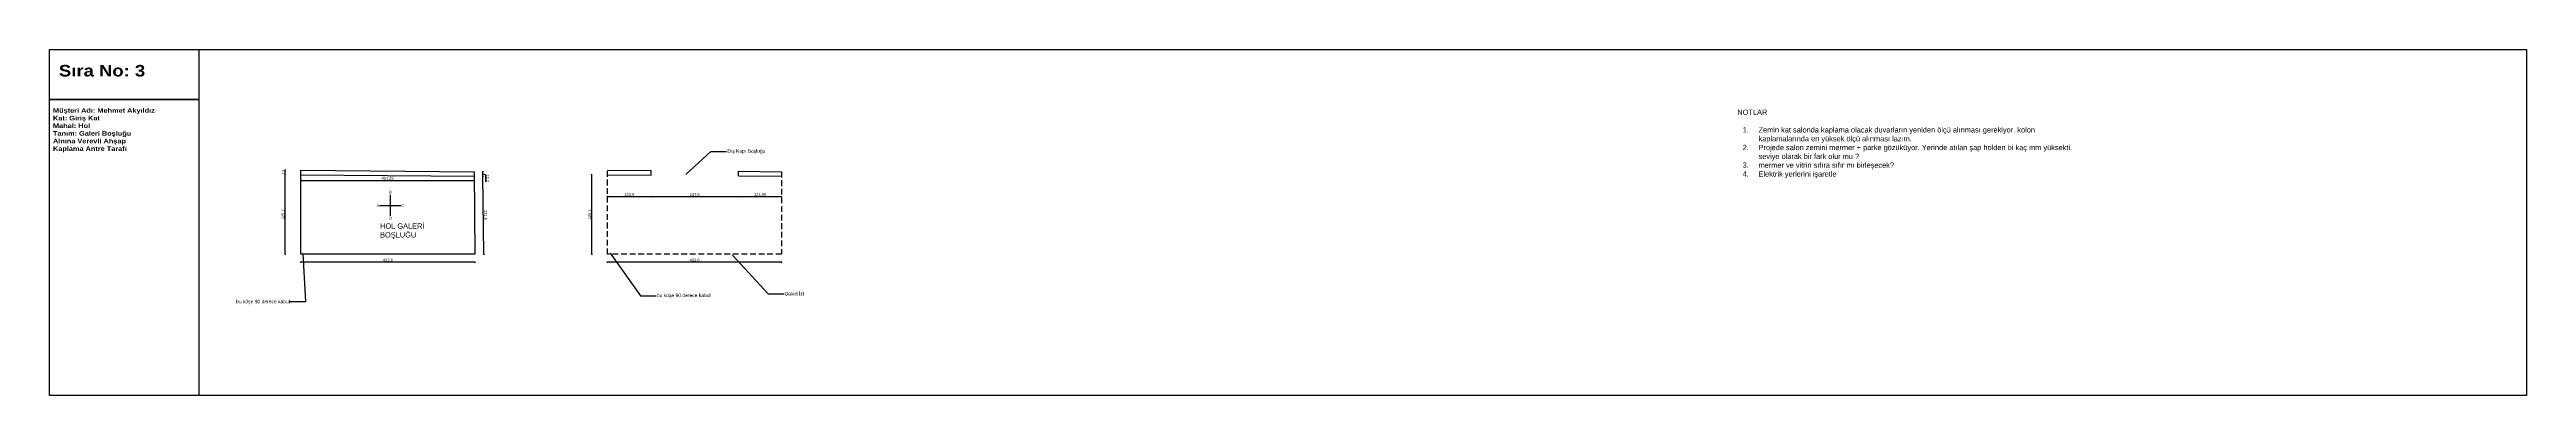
# Model space of a CAD drawing. Header units: millimetres. Extents: x -1860 to 15304, y 307 to 22353.
# Drawn here: x 3092 to 10115, y 17959 to 18940 of the extents above; entities that cross this region are included whole.
import ezdxf
from ezdxf import colors
from ezdxf.entities.mleader import LeaderData, LeaderLine
from ezdxf.math import Vec2, Vec3

# ---------------------------------------------------------------- set-up
doc = ezdxf.new("R2010")
doc.units = ezdxf.units.MM
doc.linetypes.add('( Hidden )', pattern=[0.375, 0.25, -0.125])
doc.layers.add('çerçeve', color=40, linetype='Continuous', lineweight=40)
doc.styles.get("Standard").update_dxf_attribs({"font": 'arial.ttf'})
doc.dimstyles.new('ISO-25', dxfattribs={"dimtxt": 8, "dimasz": 3, "dimexe": 1.25, "dimexo": 0.625, "dimtad": 1, "dimtxsty": 'Standard', "dimblk": 'OBLIQUE', "dimcen": 2.5, "dimse1": 1, "dimse2": 1, "dimadec": 0, "dimazin": 0, "dimtfac": 1, "dimtmove": 0, "dimatfit": 3, "dimldrblk": 'OBLIQUE', "dimfxl": 1, "dimarcsym": 0})

# ---------------------------------------------------------------- blocks, each defined once
blk = doc.blocks.new('_Oblique')
at = {"color": 0, "linetype": 'ByBlock', "lineweight": -2}
blk.add_line((-0.5, -0.5), (0.5, 0.5), dxfattribs=at)
blk = doc.blocks.new('*D260')
at = {"color": 0, "lineweight": -2, "transparency": 16777216}
blk.add_line((4298.3, 18336.6), (3804.7, 18336.6), dxfattribs=at)
at = {"layer": 'Defpoints', "color": 0, "transparency": 16777216}
for p in [(3804.7, 18359.6), (3804.7, 18336.6), (4298.3, 18359.6)]:
    blk.add_point(p, dxfattribs=at)
at = {"color": 0, "lineweight": -2, "transparency": 16777216, "xscale": 3, "yscale": 3, "zscale": 3, "rotation": 180}
blk.add_blockref('_Oblique', (3804.7, 18336.6), dxfattribs=at)
at = {"color": 0, "lineweight": -2, "transparency": 16777216, "xscale": 3, "yscale": 3, "zscale": 3}
blk.add_blockref('_Oblique', (4298.3, 18336.6), dxfattribs=at)
at = {"color": 0, "transparency": 16777216, "insert": (4051.5, 18342.1), "char_height": 8, "attachment_point": 5}
blk.add_mtext('493,6', dxfattribs=at)
blk = doc.blocks.new('*D144')
at = {"color": 0, "lineweight": -2, "transparency": 16777216}
blk.add_line((3760.1, 18359.6), (3760.1, 18584.7), dxfattribs=at)
at = {"layer": 'Defpoints', "color": 0, "transparency": 16777216}
for p in [(3760.1, 18584.7), (3804.7, 18584.7), (3804.7, 18359.6)]:
    blk.add_point(p, dxfattribs=at)
at = {"color": 0, "lineweight": -2, "transparency": 16777216, "xscale": 3, "yscale": 3, "zscale": 3}
for p, rotation in [((3760.1, 18584.7), 90), ((3760.1, 18359.6), 270)]:
    blk.add_blockref('_Oblique', p, dxfattribs=dict(at, rotation=rotation))
at = {"color": 0, "transparency": 16777216, "insert": (3754.7, 18472.2), "char_height": 8, "attachment_point": 5, "rotation": 90}
blk.add_mtext('225,1', dxfattribs=at)
blk = doc.blocks.new('*D261')
at = {"color": 0, "lineweight": -2, "transparency": 16777216}
blk.add_line((3760.1, 18585.1), (3760.3, 18598.1), dxfattribs=at)
at = {"layer": 'Defpoints', "color": 0, "transparency": 16777216}
for p in [(3760.3, 18598.1), (3804.7, 18584.7), (3804.8, 18597.7)]:
    blk.add_point(p, dxfattribs=at)
at = {"color": 0, "lineweight": -2, "transparency": 16777216, "xscale": 3, "yscale": 3, "zscale": 3}
for p, rotation in [((3760.1, 18585.1), 269.485456173375), ((3760.3, 18598.1), 89.48545617337497)]:
    blk.add_blockref('_Oblique', p, dxfattribs=dict(at, rotation=rotation))
at = {"color": 0, "transparency": 16777216, "insert": (3755.5, 18591.7), "char_height": 8, "attachment_point": 5, "rotation": 89.48546}
blk.add_mtext('13', dxfattribs=at)
blk = doc.blocks.new('*D262')
at = {"color": 0, "lineweight": -2, "transparency": 16777216}
blk.add_line((4323.4, 18359.9), (4321, 18581.4), dxfattribs=at)
at = {"layer": 'Defpoints', "color": 0, "transparency": 16777216}
for p in [(4296, 18581.1), (4321, 18581.4), (4298.3, 18359.6)]:
    blk.add_point(p, dxfattribs=at)
at = {"color": 0, "lineweight": -2, "transparency": 16777216, "xscale": 3, "yscale": 3, "zscale": 3}
for p, rotation in [((4321, 18581.4), 90.59839049785244), ((4323.4, 18359.9), 270.5983904978524)]:
    blk.add_blockref('_Oblique', p, dxfattribs=dict(at, rotation=rotation))
at = {"color": 0, "transparency": 16777216, "insert": (4327.6, 18470.7), "char_height": 8, "attachment_point": 5, "rotation": 270.59839}
blk.add_mtext('221,5', dxfattribs=at)
blk = doc.blocks.new('*D263')
at = {"color": 0, "lineweight": -2, "transparency": 16777216}
for p, q in [((4321, 18581.4), (4320.9, 18593.6)), ((4321, 18587.5), (4328, 18585.5)), ((4328, 18585.5), (4328.2, 18564.3))]:
    blk.add_line(p, q, dxfattribs=at)
at = {"layer": 'Defpoints', "color": 0, "transparency": 16777216}
for p in [(4295.9, 18593.3), (4296, 18581.1), (4320.9, 18593.6)]:
    blk.add_point(p, dxfattribs=at)
at = {"color": 0, "lineweight": -2, "transparency": 16777216, "xscale": 3, "yscale": 3, "zscale": 3}
for p, rotation in [((4320.9, 18593.6), 90.59839049784946), ((4321, 18581.4), 270.5983904978495)]:
    blk.add_blockref('_Oblique', p, dxfattribs=dict(at, rotation=rotation))
at = {"color": 0, "transparency": 16777216, "insert": (4333.5, 18574.9), "char_height": 8, "attachment_point": 5, "rotation": 270.59839}
blk.add_mtext('12,2', dxfattribs=at)
blk = doc.blocks.new('*D264')
at = {"color": 0, "lineweight": -2, "transparency": 16777216}
blk.add_line((5167.7, 18336.6), (4674.1, 18336.6), dxfattribs=at)
at = {"layer": 'Defpoints', "color": 0, "transparency": 16777216}
for p in [(4674.1, 18359.6), (4674.1, 18336.6), (5167.7, 18359.6)]:
    blk.add_point(p, dxfattribs=at)
at = {"color": 0, "lineweight": -2, "transparency": 16777216, "xscale": 3, "yscale": 3, "zscale": 3, "rotation": 180}
blk.add_blockref('_Oblique', (4674.1, 18336.6), dxfattribs=at)
at = {"color": 0, "lineweight": -2, "transparency": 16777216, "xscale": 3, "yscale": 3, "zscale": 3}
blk.add_blockref('_Oblique', (5167.7, 18336.6), dxfattribs=at)
at = {"color": 0, "transparency": 16777216, "insert": (4920.9, 18342.1), "char_height": 8, "attachment_point": 5}
blk.add_mtext('493,6', dxfattribs=at)
blk = doc.blocks.new('*D145')
at = {"color": 0, "lineweight": -2, "transparency": 16777216}
blk.add_line((4629.5, 18359.6), (4629.5, 18584.7), dxfattribs=at)
at = {"layer": 'Defpoints', "color": 0, "transparency": 16777216}
for p in [(4629.5, 18584.7), (4674.1, 18584.7), (4674.1, 18359.6)]:
    blk.add_point(p, dxfattribs=at)
at = {"color": 0, "lineweight": -2, "transparency": 16777216, "xscale": 3, "yscale": 3, "zscale": 3}
for p, rotation in [((4629.5, 18584.7), 90), ((4629.5, 18359.6), 270)]:
    blk.add_blockref('_Oblique', p, dxfattribs=dict(at, rotation=rotation))
at = {"color": 0, "transparency": 16777216, "insert": (4624.1, 18472.2), "char_height": 8, "attachment_point": 5, "rotation": 90}
blk.add_mtext('225,1', dxfattribs=at)
blk = doc.blocks.new('*D146')
at = {"color": 0, "lineweight": -2, "transparency": 16777216}
blk.add_line((4674.1, 18522.6), (4797.6, 18522.6), dxfattribs=at)
at = {"layer": 'Defpoints', "color": 0, "transparency": 16777216}
for p in [(4674.1, 18538.6), (4797.6, 18537.7), (4797.6, 18522.6)]:
    blk.add_point(p, dxfattribs=at)
at = {"color": 0, "lineweight": -2, "transparency": 16777216, "xscale": 3, "yscale": 3, "zscale": 3, "rotation": 180}
blk.add_blockref('_Oblique', (4674.1, 18522.6), dxfattribs=at)
at = {"color": 0, "lineweight": -2, "transparency": 16777216, "xscale": 3, "yscale": 3, "zscale": 3}
blk.add_blockref('_Oblique', (4797.6, 18522.6), dxfattribs=at)
at = {"color": 0, "transparency": 16777216, "insert": (4735.8, 18528.1), "char_height": 8, "attachment_point": 5}
blk.add_mtext('123,5', dxfattribs=at)
blk = doc.blocks.new('*D147')
at = {"color": 0, "lineweight": -2, "transparency": 16777216}
blk.add_line((4797.6, 18522.6), (5045.2, 18522.6), dxfattribs=at)
at = {"layer": 'Defpoints', "color": 0, "transparency": 16777216}
for p in [(4797.6, 18537.7), (5045.2, 18530.5), (5045.2, 18522.6)]:
    blk.add_point(p, dxfattribs=at)
at = {"color": 0, "lineweight": -2, "transparency": 16777216, "xscale": 3, "yscale": 3, "zscale": 3, "rotation": 180}
blk.add_blockref('_Oblique', (4797.6, 18522.6), dxfattribs=at)
at = {"color": 0, "lineweight": -2, "transparency": 16777216, "xscale": 3, "yscale": 3, "zscale": 3}
blk.add_blockref('_Oblique', (5045.2, 18522.6), dxfattribs=at)
at = {"color": 0, "transparency": 16777216, "insert": (4921.4, 18528.1), "char_height": 8, "attachment_point": 5}
blk.add_mtext('247,6', dxfattribs=at)
blk = doc.blocks.new('*D148')
at = {"color": 0, "lineweight": -2, "transparency": 16777216}
blk.add_line((5045.2, 18522.6), (5167.2, 18522.6), dxfattribs=at)
at = {"layer": 'Defpoints', "color": 0, "transparency": 16777216}
for p in [(5045.2, 18530.5), (5167.2, 18535), (5167.2, 18522.6)]:
    blk.add_point(p, dxfattribs=at)
at = {"color": 0, "lineweight": -2, "transparency": 16777216, "xscale": 3, "yscale": 3, "zscale": 3, "rotation": 180}
blk.add_blockref('_Oblique', (5045.2, 18522.6), dxfattribs=at)
at = {"color": 0, "lineweight": -2, "transparency": 16777216, "xscale": 3, "yscale": 3, "zscale": 3}
blk.add_blockref('_Oblique', (5167.2, 18522.6), dxfattribs=at)
at = {"color": 0, "transparency": 16777216, "insert": (5106.2, 18528.1), "char_height": 8, "attachment_point": 5}
blk.add_mtext('121,99', dxfattribs=at)
blk = doc.blocks.new('*D456')
at = {"color": 0, "lineweight": -2, "transparency": 16777216}
blk.add_line((3804.7, 18568.7), (4296, 18568.7), dxfattribs=at)
at = {"layer": 'Defpoints', "color": 0, "transparency": 16777216}
for p in [(3804.7, 18584.7), (4296, 18581.1), (4296, 18568.7)]:
    blk.add_point(p, dxfattribs=at)
at = {"color": 0, "lineweight": -2, "transparency": 16777216, "xscale": 3, "yscale": 3, "zscale": 3, "rotation": 180}
blk.add_blockref('_Oblique', (3804.7, 18568.7), dxfattribs=at)
at = {"color": 0, "lineweight": -2, "transparency": 16777216, "xscale": 3, "yscale": 3, "zscale": 3}
blk.add_blockref('_Oblique', (4296, 18568.7), dxfattribs=at)
at = {"color": 0, "transparency": 16777216, "insert": (4050.4, 18574.1), "char_height": 8, "attachment_point": 5}
blk.add_mtext('491,29', dxfattribs=at)

msp = doc.modelspace()

# ---------------------------------------------------------------- linework, layer by layer
for p, q in [((3804.71194, 18359.64184), (3804.71194, 18597.74235)), ((3804.71194, 18597.74235), (4295.87123, 18593.33138)), ((3804.71194, 18584.74184), (4295.99866, 18581.12976)), ((4295.87123, 18593.33138), (4298.31194, 18359.64184)), ((4674.07546, 18597.74235), (4797.57546, 18596.63323)), ((4674.07546, 18584.74184), (4797.57546, 18583.83734)), ((4797.57546, 18583.83734), (4797.57546, 18596.63323)), ((5045.17546, 18582.02394), (5045.17546, 18594.4096)), ((5045.17546, 18594.4096), (5167.13395, 18593.31433)), ((5045.17546, 18582.02394), (5167.16218, 18581.13053)), ((4028.11648, 18497.83997), (4088.11648, 18497.83997)), ((4058.11648, 18527.83997), (4058.11648, 18467.83997)), ((4298.31194, 18359.64184), (3804.71194, 18359.64184))]:
    msp.add_line(p, q)
at = {"linetype": '( Hidden )', "ltscale": 65}
for p, q in [((4674.07546, 18359.64184), (4674.07546, 18597.74235)), ((5167.13395, 18593.31433), (5167.67546, 18359.64184)), ((5167.67546, 18359.64184), (4674.07546, 18359.64184))]:
    msp.add_line(p, q, dxfattribs=at)
for points in [[(3092.17375, 18939.67923), (10114.64183, 18939.67923), (10114.64183, 17959.02968), (3092.17375, 17959.02968)], [(3092.17375, 18939.67923), (3515.83176, 18939.67923), (3515.83176, 18798.13392), (3092.17375, 18798.13392)], [(3092.17375, 18798.13392), (3515.83176, 18798.13392), (3515.83176, 17959.02968), (3092.17375, 17959.02968)]]:
    msp.add_lwpolyline(points, close=True)

# ---------------------------------------------------------------- texts
at = {"color": 1, "attachment_point": 1}
for s, insert, char_height, width in [('NOTLAR \\P\\P\\pxi-3,l4,t4;1.^IZemin kat salonda kaplama olacak duvarların yeniden ölçü alınması gerekiyor. kolon kaplamalarında en yüksek ölçü alınması lazım. \\P2.^IProjede salon zemini mermer + parke gözüküyor. Yerinde atılan şap holden bi kaç mm yüksekti. seviye olarak bir fark olur mu ?\\P3.^Imermer ve vitrin sıfıra sıfır mı birleşecek? \\P4.^IElektrik yerlerini işaretle', (7877.4386, 18769.51392), 15, 948.6398738), ('A', (4019.29489, 18501.39077), 8, 7.0048524), ('B', (4055.00407, 18539.25111), 8, 7.0048524), ('C', (4088.77722, 18501.60589), 8, 7.0048524), ('HOL GALERİ BOŞLUĞU', (4029.36338, 18446.83455), 15, 172.095613), ('D', (4055.64942, 18465.46647), 8, 7.0048524)]:
    msp.add_mtext(s, dxfattribs=dict(at, insert=insert, char_height=char_height, width=width))
at = {"layer": 'çerçeve', "color": 0, "lineweight": 25, "transparency": 33554687, "insert": (3363.45159, 18896.09101), "char_height": 32.7868852, "attachment_point": 3}
msp.add_mtext('{\\fArial Black|b1|i0|c162|p34;Sıra No: 3}', dxfattribs=at)
at = {"layer": 'çerçeve', "color": 0, "lineweight": 25, "transparency": 33554687, "insert": (3390.12929, 18773.4656), "char_height": 13, "width": 288.1522418, "attachment_point": 3}
msp.add_mtext('\\pxql;{\\fArial Black|b1|i0|c162|p34;Müşteri Adı: Mehmet Akyıldız\\PKat: Giriş Kat\\PMahal: Hol\\PTanım: Galeri Boşluğu Alnına Verevli Ahşap Kaplama Antre Tarafı}', dxfattribs=at)

# ---------------------------------------------------------------- dimensions: what is measured, and where the dimension line sits
for base, p1, p2, picture, middle in [((3760.13875, 18584.74184), (3804.71194, 18359.64184), (3804.71194, 18584.74184), '*D144', (3754.70611, 18472.19184)), ((4629.50227, 18584.74184), (4674.07546, 18359.64184), (4674.07546, 18584.74184), '*D145', (4624.06963, 18472.19184))]:
    dim = msp.add_linear_dim(base=base, p1=p1, p2=p2, angle=90, dimstyle='ISO-25')
    dim.commit()
    dim.dimension.update_dxf_attribs({"geometry": picture, "text_midpoint": middle})
for p1, p2, distance, picture, middle in [((3804.71194, 18584.74184), (3804.82869, 18597.7413), 44.57499, '*D261', (3755.485, 18591.68419)), ((4298.31194, 18359.64184), (4295.99866, 18581.12976), -25.04108, '*D262', (4327.62736, 18470.70406))]:
    dim = msp.add_aligned_dim(p1=p1, p2=p2, distance=distance, dimstyle='ISO-25')
    dim.commit()
    dim.dimension.update_dxf_attribs({"geometry": picture, "text_midpoint": middle})
for base, p1, p2, picture, middle in [((4295.99866, 18568.67319), (3804.71194, 18584.74184), (4295.99866, 18581.12976), '*D456', (4050.3553, 18574.10583)), ((4797.57546, 18522.63911), (4674.07546, 18538.61397), (4797.57546, 18537.70946), '*D146', (4735.82546, 18528.07175)), ((3804.71194, 18336.62903), (4298.31194, 18359.64184), (3804.71194, 18359.64184), '*D260', (4051.51194, 18342.06167)), ((4674.07546, 18336.62903), (5167.67546, 18359.64184), (4674.07546, 18359.64184), '*D264', (4920.87546, 18342.06167))]:
    dim = msp.add_linear_dim(base=base, p1=p1, p2=p2, dimstyle='ISO-25')
    dim.commit()
    dim.dimension.update_dxf_attribs({"geometry": picture, "text_midpoint": middle})
dim = msp.add_linear_dim(base=(4320.91094, 18593.59291), p1=(4295.99866, 18581.12976), p2=(4295.87123, 18593.33138), angle=270.598390498, dimstyle='ISO-25', override={"dimtmove": 1})
dim.commit()
dim.dimension.update_dxf_attribs({"geometry": '*D263', "text_midpoint": (4333.4302, 18584.89849)})
for base, p1, p2, picture, middle in [((5045.17546, 18522.6356), (4797.57546, 18537.70946), (5045.17546, 18530.52038), '*D147', (4921.37546, 18528.06824)), ((5167.16218, 18522.6356), (5045.17546, 18530.52038), (5167.16218, 18535.00265), '*D148', (5106.16882, 18528.06824))]:
    dim = msp.add_linear_dim(base=base, p1=p1, p2=p2, dimstyle='ISO-25', override={"dimtmove": 1})
    dim.commit()
    dim.dimension.update_dxf_attribs({"geometry": picture, "text_midpoint": middle})

# ---------------------------------------------------------------- leaders
at = {"color": 6}
ml = msp.add_multileader_mtext('Standard', dxfattribs=at)
ml.set_content('Dış Kapı Boşluğu', color=6)
ml.set_leader_properties()
ml.build(insert=Vec2(0, 0))
ml.multileader.update_dxf_attribs({"dogleg_length": 44.44786})
ctx = ml.context
ctx.base_point, ctx.char_height, ctx.plane_origin = Vec3(5011.83765, 18650.58317), 10, Vec3(4894.43885, 18583.5468)
notes = []
notes.append((ctx, [(0, (1, 1, 0), (4967.38979, 18650.58317), (1, 0), 44.44786, [(0, [(4894.43885, 18583.5468)], 0, [])])]))
ctx.mtext.insert, ctx.mtext.flow_direction = Vec3(5013.83765, 18657.05316), 5
ml = msp.add_multileader_mtext('Standard', dxfattribs=at)
ml.set_content('bu köşe 90 derece kabul ', color=6)
ml.set_leader_properties()
ml.build(insert=Vec2(0, 0))
ml.multileader.update_dxf_attribs({"dogleg_length": 44.44786})
ctx = ml.context
ctx.base_point, ctx.char_height, ctx.plane_origin = Vec3(3619.239, 18224.03433), 10, Vec3(3810.04086, 18365.39029)
notes.append((ctx, [(0, (1, 1, 0), (3818.01428, 18224.03433), (-1, 0), 44.44786, [(0, [(3810.04086, 18365.39029)], 0, [])])]))
ctx.mtext.insert, ctx.mtext.flow_direction = Vec3(3621.239, 18230.402), 5
ml = msp.add_multileader_mtext('Standard', dxfattribs=at)
ml.set_content('bu köşe 90 derece kabul ', color=6)
ml.set_leader_properties()
ml.build(insert=Vec2(0, 0))
ml.multileader.update_dxf_attribs({"dogleg_length": 44.44786})
ctx = ml.context
ctx.base_point, ctx.char_height, ctx.plane_origin = Vec3(4812.09038, 18241.4952), 10, Vec3(4679.40438, 18365.39029)
notes.append((ctx, [(1, (1, 1, 0), (4767.64252, 18241.4952), (1, 0), 44.44786, [(0, [(4679.40438, 18365.39029)], 0, [])])]))
ctx.mtext.insert, ctx.mtext.flow_direction = Vec3(4814.09038, 18247.86287), 5
ml = msp.add_multileader_mtext('Standard', dxfattribs=at)
ml.set_content('Galeri İzi', color=6)
ml.set_leader_properties()
ml.build(insert=Vec2(0, 0))
ml.multileader.update_dxf_attribs({"dogleg_length": 44.44786})
ctx = ml.context
ctx.base_point, ctx.char_height, ctx.plane_origin = Vec3(5173.72263, 18247.24013), 10, Vec3(5025.78302, 18359.64184)
notes.append((ctx, [(0, (1, 1, 0), (5129.27477, 18247.24013), (1, 0), 44.44786, [(0, [(5025.78302, 18359.64184)], 0, [])])]))
ctx.mtext.insert, ctx.mtext.flow_direction = Vec3(5175.72263, 18252.3254), 5
for ctx, leaders in notes:
    for number, flags, end, landing, length, lines in leaders:
        leader = LeaderData()
        leader.index, (leader.has_last_leader_line, leader.has_dogleg_vector, leader.attachment_direction) = number, flags
        leader.last_leader_point, leader.dogleg_vector, leader.dogleg_length = Vec3(end), Vec3(landing), length
        for number, points, colour, breaks in lines:
            line = LeaderLine()
            line.index, line.vertices, line.color, line.breaks = number, Vec3.list(points), colors.encode_raw_color(colour), breaks
            leader.lines.append(line)
        ctx.leaders.append(leader)

doc.saveas('drawing.dxf')
